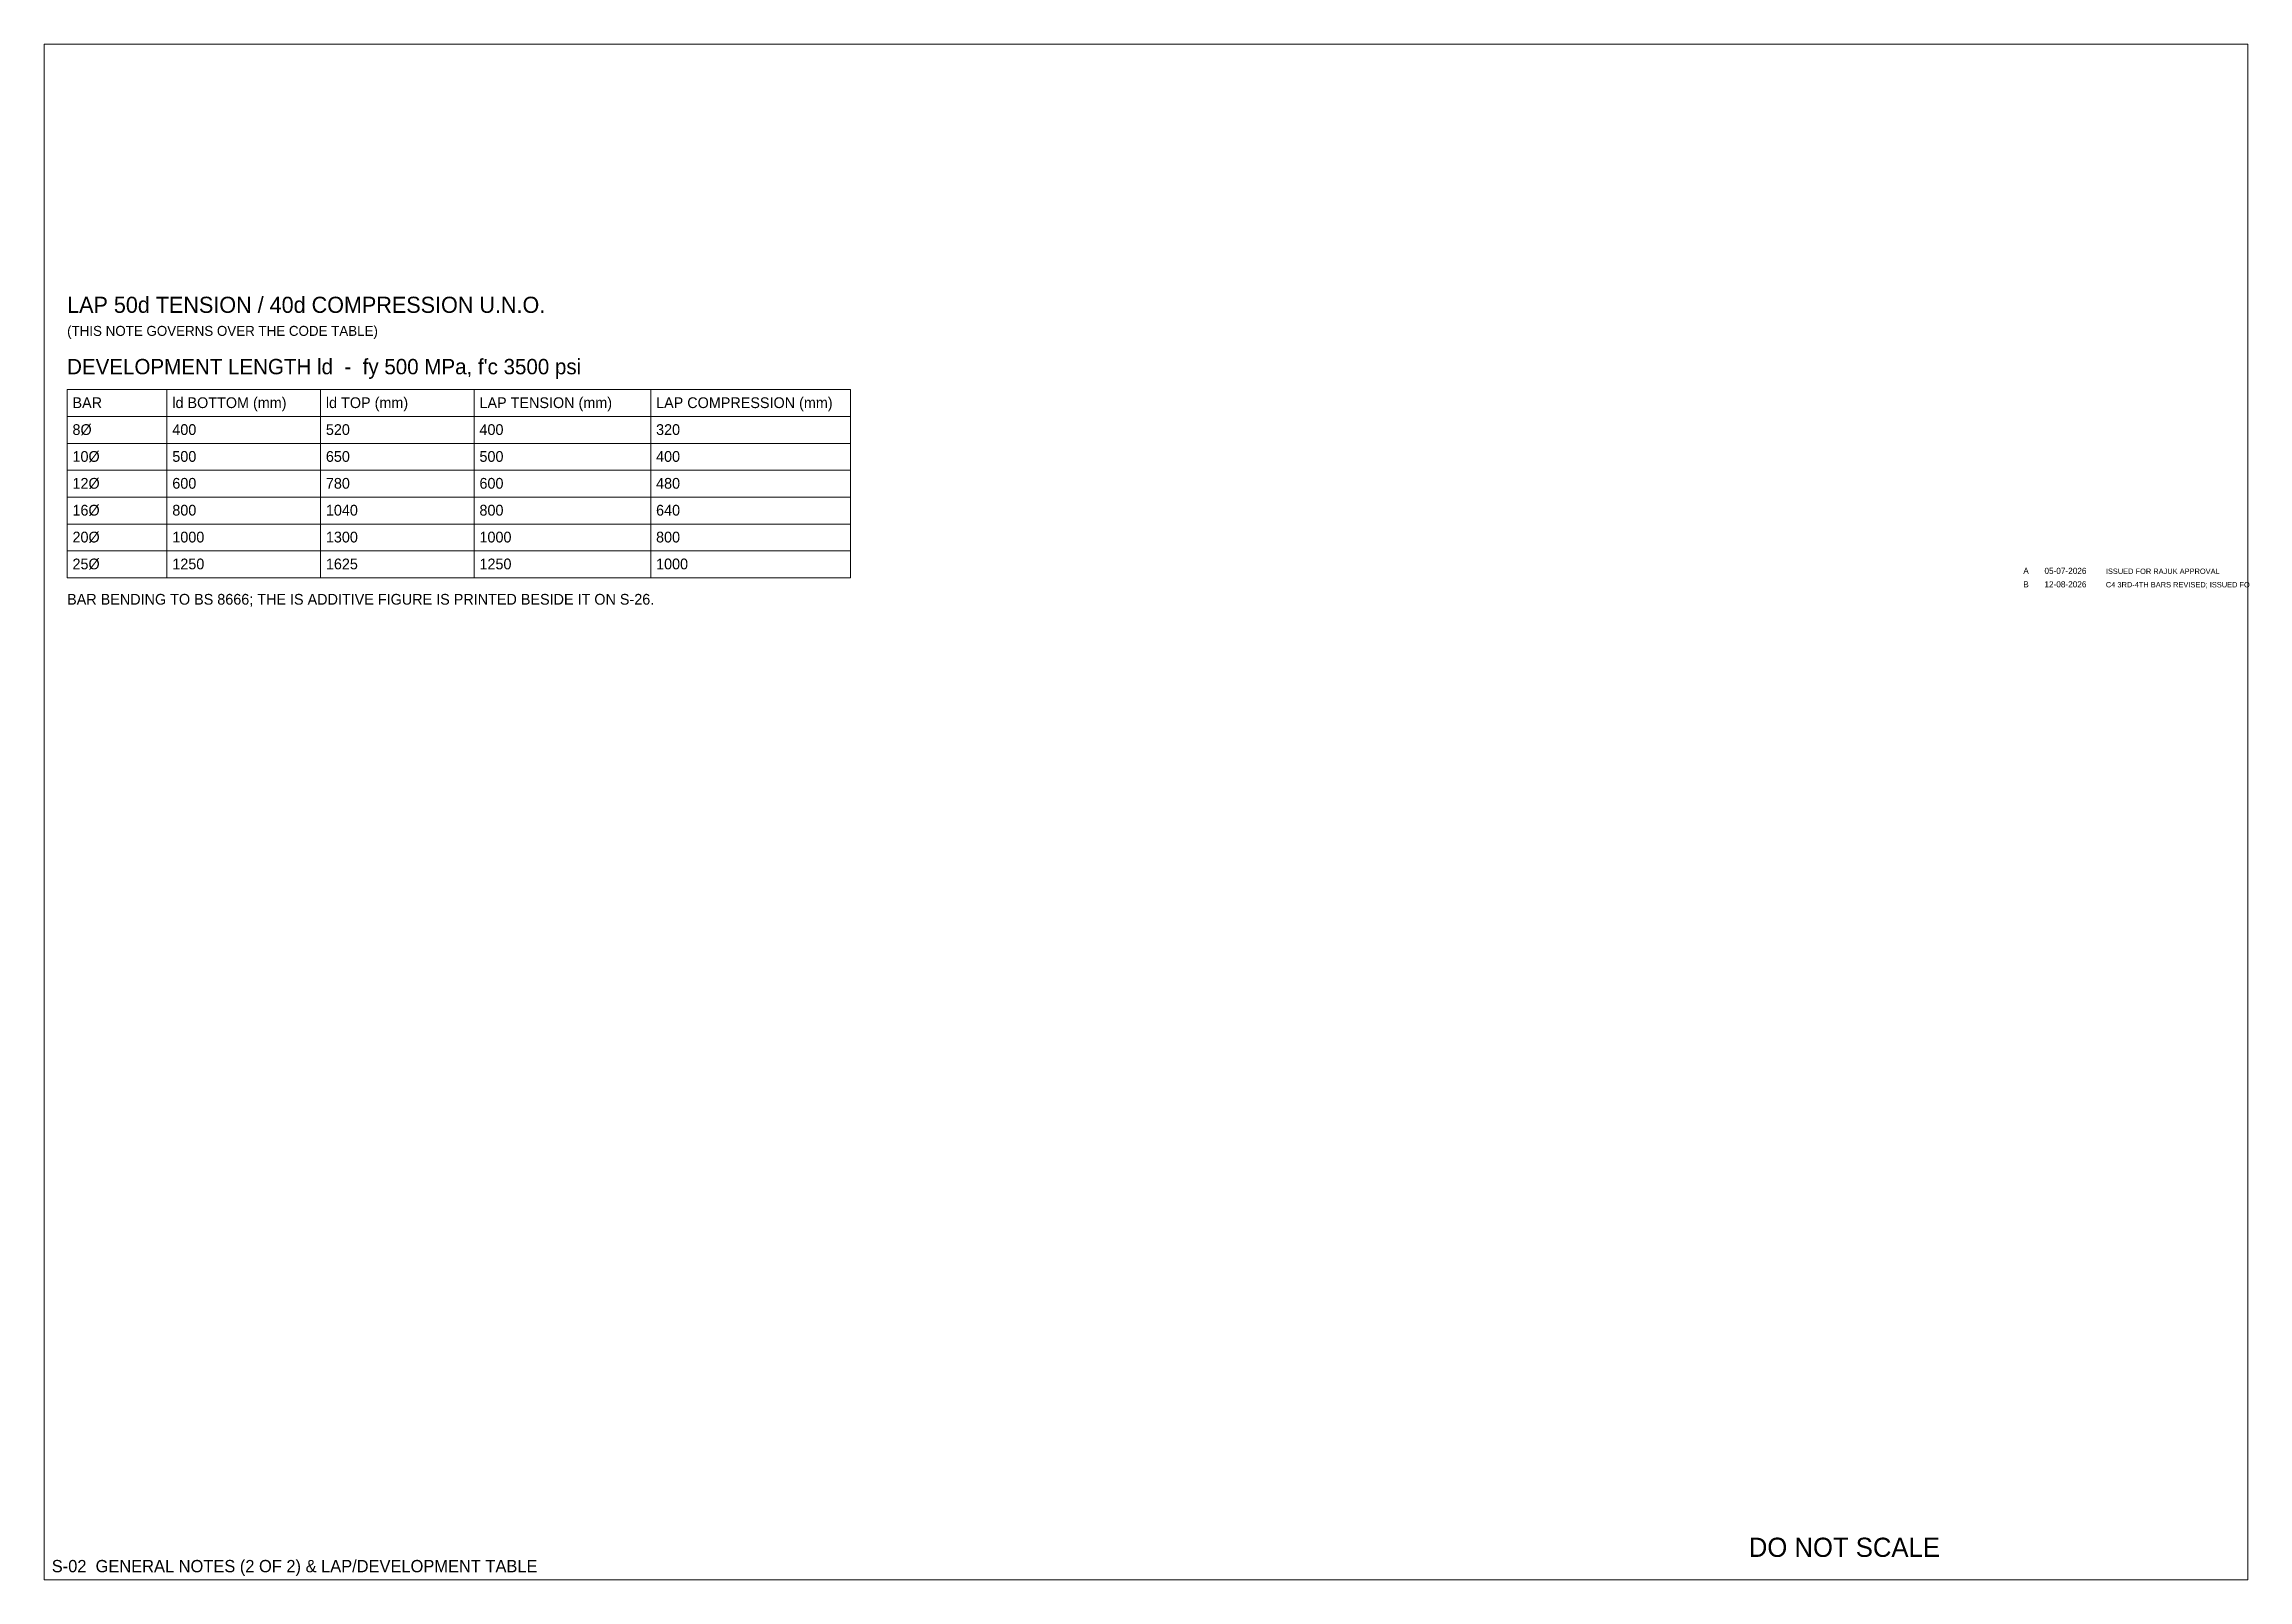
# Model space of a CAD drawing. Extents: x 1000 to 741800, y -207200 to 58400.
# Drawn here: x 139800 to 197200, y 1000 to 41000 of the extents above; entities that cross this region are included whole.
import ezdxf

# ---------------------------------------------------------------- set-up
doc = ezdxf.new("R2010")
doc.units = 0
doc.layers.get('0').update_dxf_attribs({"lineweight": 0, "plot": 0})
for name, color, linetype, lineweight, plot in [('Sheet', 7, 'Continuous', 0, False), ('Text-1', 7, 'Continuous', 0, False), ('TITLE', 7, 'Continuous', 0, False)]:
    doc.layers.add(name, color=color, linetype=linetype, lineweight=lineweight, plot=plot)

msp = doc.modelspace()

# ---------------------------------------------------------------- texts
at = {"layer": 'Sheet'}
for s, height, p in [("DEVELOPMENT LENGTH ld  -  fy 500 MPa, f'c 3500 psi", 400, (140400, 32400)), ('S-02  GENERAL NOTES (2 OF 2) & LAP/DEVELOPMENT TABLE', 320, (140000, 1200))]:
    msp.add_text(s, height=height, dxfattribs=at).set_placement(p)
at = {"layer": 'Text-1'}
for s, height, p in [('LAP 50d TENSION / 40d COMPRESSION U.N.O.', 420, (140400, 34000)), ('(THIS NOTE GOVERNS OVER THE CODE TABLE)', 260, (140400, 33400)), ('BAR', 280, (140540, 31520)), ('ld BOTTOM (mm)', 280, (143140, 31520)), ('ld TOP (mm)', 280, (147140, 31520)), ('LAP TENSION (mm)', 280, (151140, 31520)), ('LAP COMPRESSION (mm)', 280, (155740, 31520)), ('8%%C', 280, (140540, 30820)), ('400', 280, (143140, 30820)), ('520', 280, (147140, 30820)), ('400', 280, (151140, 30820)), ('320', 280, (155740, 30820)), ('10%%C', 280, (140540, 30120)), ('500', 280, (143140, 30120)), ('650', 280, (147140, 30120)), ('500', 280, (151140, 30120)), ('400', 280, (155740, 30120)), ('12%%C', 280, (140540, 29420)), ('600', 280, (143140, 29420)), ('780', 280, (147140, 29420)), ('600', 280, (151140, 29420)), ('480', 280, (155740, 29420)), ('16%%C', 280, (140540, 28720)), ('800', 280, (143140, 28720)), ('1040', 280, (147140, 28720)), ('800', 280, (151140, 28720)), ('640', 280, (155740, 28720)), ('20%%C', 280, (140540, 28020)), ('1000', 280, (143140, 28020)), ('1300', 280, (147140, 28020)), ('1000', 280, (151140, 28020)), ('800', 280, (155740, 28020)), ('25%%C', 280, (140540, 27320)), ('1250', 280, (143140, 27320)), ('1625', 280, (147140, 27320)), ('1250', 280, (151140, 27320)), ('1000', 280, (155740, 27320)), ('BAR BENDING TO BS 8666; THE IS ADDITIVE FIGURE IS PRINTED BESIDE IT ON S-26.', 280, (140400, 26400)), ('DO NOT SCALE', 500, (184200, 1600))]:
    msp.add_text(s, height=height, dxfattribs=at).set_placement(p)
at = {"layer": 'TITLE'}
for s, height, p in [('A', 160, (191350, 27200)), ('B', 160, (191350, 26850)), ('05-07-2026', 160, (191900, 27200)), ('12-08-2026', 160, (191900, 26850)), ('C4 3RD-4TH BARS REVISED; ISSUED FO', 140, (193500, 26850)), ('ISSUED FOR RAJUK APPROVAL', 140, (193500, 27200))]:
    msp.add_text(s, height=height, dxfattribs=at).set_placement(p)

# ---------------------------------------------------------------- linework, layer by layer
for p, q in [((140400, 32000), (160800, 32000)), ((140400, 32000), (140400, 27100)), ((143000, 32000), (143000, 27100)), ((147000, 32000), (147000, 27100)), ((151000, 32000), (151000, 27100)), ((155600, 32000), (155600, 27100)), ((160800, 32000), (160800, 27100)), ((140400, 31300), (160800, 31300)), ((140400, 30600), (160800, 30600)), ((140400, 29900), (160800, 29900)), ((140400, 29200), (160800, 29200)), ((140400, 28500), (160800, 28500)), ((140400, 27800), (160800, 27800)), ((140400, 27100), (160800, 27100))]:
    msp.add_line(p, q)
at = {"layer": 'Sheet'}
msp.add_lwpolyline([(139800, 1000), (197200, 1000), (197200, 41000), (139800, 41000)], close=True, dxfattribs=at)

msp.set_redraw_order([(e.dxf.handle, doc.entitydb.next_handle()) for e in msp.query("TEXT MTEXT ATTDEF DIMENSION ARC_DIMENSION")])  # texts and dimensions are drawn at this point

doc.saveas('drawing.dxf')
